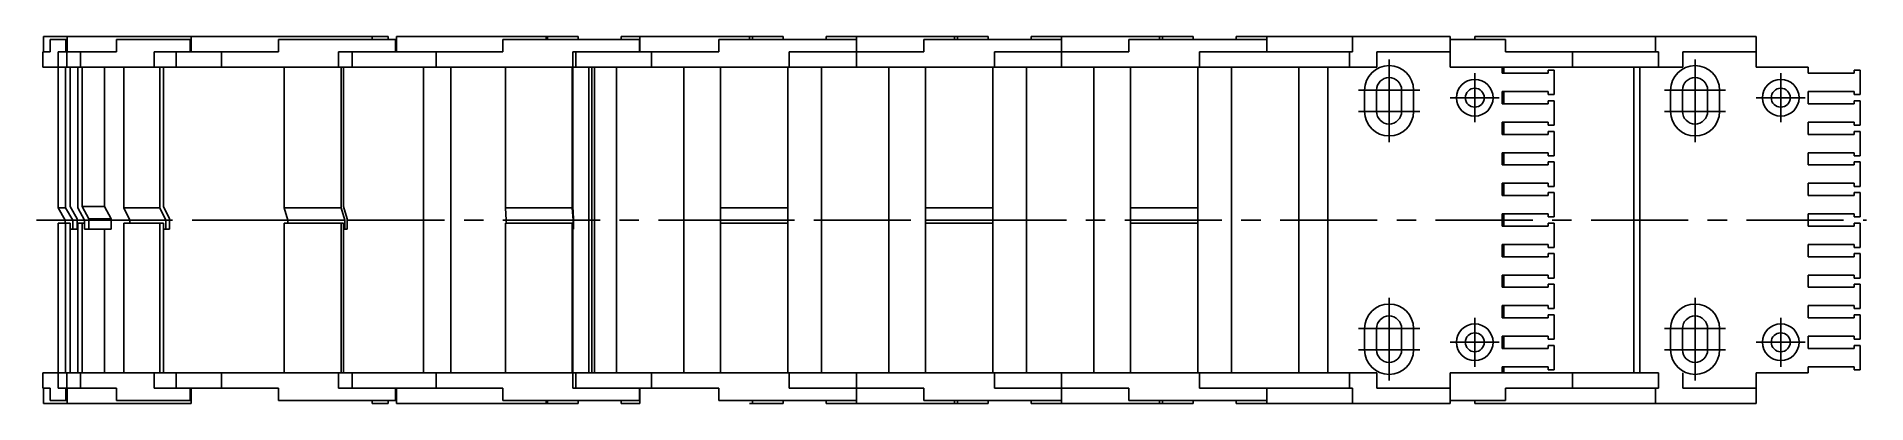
# Model space of a CAD drawing. Extents: x -197 to 865, y -494 to 120.
# Drawn here: x -2 to 596, y 0 to 120 of the extents above; entities that cross this region are included whole.
import ezdxf

# ---------------------------------------------------------------- set-up
doc = ezdxf.new("R2010")
doc.units = 0
doc.linetypes.add('CENTER', pattern=[50.8, 31.75, -6.35, 6.35, -6.35])
doc.layers.get('0').update_dxf_attribs({"linetype": 'CONTINUOUS'})
doc.layers.add('CENTER', color=1, linetype='CONTINUOUS')

msp = doc.modelspace()

# ---------------------------------------------------------------- linework, layer by layer
at = {"color": 7, "linetype": 'CONTINUOUS'}
for p, q in [((112.87, 120), (0.29, 120)), ((0.29, 120), (0.29, 115)), ((8.04, 115), (8.04, 120)), ((48.56, 115), (48.56, 120)), ((107.62, 119), (107.62, 120)), ((112.87, 119), (112.87, 120)), ((115.57, 115), (115.57, 120)), ((175, 120), (115.57, 120)), ((164.49, 119), (164.49, 120)), ((165, 119), (165, 120)), ((175, 119), (175, 120)), ((242, 120), (189, 120)), ((189, 120), (189, 119)), ((231, 120), (195.12, 120)), ((195.12, 119), (195.12, 120)), ((231, 119), (231, 120)), ((232, 119), (232, 120)), ((242, 119), (242, 120)), ((309, 120), (256, 120)), ((256, 120), (256, 119)), ((266, 110), (266, 120)), ((298, 119), (298, 120)), ((299, 119), (299, 120)), ((309, 119), (309, 120)), ((376, 120), (323, 120)), ((323, 120), (323, 119)), ((333, 110), (333, 120)), ((365, 119), (365, 120)), ((366, 119), (366, 120)), ((376, 119), (376, 120)), ((460, 120), (390, 120)), ((390, 120), (390, 119)), ((400, 115), (400, 120)), ((428.02, 120), (428.02, 115)), ((460, 110), (460, 120)), ((468, 120), (560, 120)), ((468, 120), (468, 119)), ((527.12, 120), (527.12, 115)), ((560, 110), (560, 120)), ((0, 110), (0, 115)), ((2.48, 115), (0, 115)), ((2.48, 119), (2.48, 115)), ((8.04, 119), (2.48, 119)), ((24.11, 115), (5.07, 115)), ((5.07, 110), (5.07, 115)), ((7.55, 115), (7.55, 119)), ((7.84, 115), (7.84, 110)), ((12.36, 110), (12.36, 115)), ((24.11, 119), (24.11, 115)), ((48.56, 119), (24.11, 119)), ((77.11, 115), (36.39, 115)), ((36.39, 110), (36.39, 115)), ((43.62, 115), (43.62, 110)), ((48.14, 115), (48.14, 119)), ((58.43, 110), (58.43, 115)), ((115.57, 119), (77.11, 119)), ((77.11, 119), (77.11, 115)), ((96.63, 110), (96.63, 115)), ((150.39, 115), (96.63, 115)), ((101.17, 115), (101.17, 110)), ((115.31, 115), (115.31, 119)), ((128.56, 110), (128.56, 115)), ((150.39, 119), (150.39, 115)), ((195.12, 119), (150.39, 119)), ((221, 115), (173.22, 115)), ((173.22, 110), (173.22, 115)), ((174.26, 115), (174.26, 110)), ((195.06, 115), (195.06, 119)), ((195.12, 115), (195.12, 119)), ((199, 110), (199, 115)), ((221, 119), (221, 115)), ((266, 119), (221, 119)), ((244, 115), (288, 115)), ((244, 110), (244, 115)), ((333, 119), (288, 119)), ((288, 119), (288, 115)), ((311, 115), (355, 115)), ((311, 110), (311, 115)), ((400, 119), (355, 119)), ((355, 119), (355, 115)), ((400, 115), (378, 115)), ((378, 115), (428.02, 115)), ((378, 110), (378, 115)), ((410, 115), (427.12, 115)), ((410, 115), (410, 115)), ((427.12, 115), (427.12, 110)), ((436, 115), (460, 115)), ((436, 110), (436, 115)), ((478, 119), (460, 119)), ((478, 115), (478, 119)), ((528.02, 115), (478, 115)), ((500, 110), (500, 115)), ((528.02, 115), (528.02, 110)), ((536, 115), (560, 115)), ((536, 110), (536, 115)), ((0, 110), (436, 110)), ((5.02, 110), (5.02, 64)), ((7.5, 64), (7.5, 110)), ((8.99, 110), (8.99, 64.4)), ((11.44, 64), (11.44, 110)), ((12.85, 110), (12.85, 64.4)), ((20.14, 64.4), (20.14, 110)), ((26.49, 110), (26.49, 64)), ((38.24, 64), (38.24, 110)), ((39.5, 110), (39.5, 64.4)), ((78.86, 110), (78.86, 64)), ((97.53, 64), (97.53, 110)), ((98.32, 110), (98.32, 64.4)), ((124.48, 10), (124.48, 110)), ((133.35, 110), (133.35, 10)), ((151.19, 110), (151.19, 64)), ((173.03, 64), (173.03, 110)), ((173.21, 110), (173.21, 64.4)), ((178.44, 10), (178.44, 110)), ((179.5, 110), (179.5, 10)), ((180.29, 110), (180.29, 10)), ((187.5, 110), (187.5, 10)), ((209.5, 110), (209.5, 10)), ((221.5, 110), (221.5, 10)), ((243.5, 10), (243.5, 110)), ((254.5, 110), (254.5, 10)), ((276.5, 110), (276.5, 10)), ((288.5, 110), (288.5, 10)), ((310.5, 10), (310.5, 110)), ((321.5, 110), (321.5, 10)), ((343.5, 110), (343.5, 10)), ((355.5, 110), (355.5, 10)), ((377.5, 10), (377.5, 110)), ((388.5, 110), (388.5, 10)), ((410.5, 110), (410.5, 10)), ((420, 10), (420, 110)), ((536, 110), (460, 110)), ((477, 108), (477, 110)), ((492, 108), (477, 108)), ((477.5, 110), (477.5, 108)), ((492, 109), (492, 108)), ((494, 109), (492, 109)), ((494, 101), (494, 109)), ((520, 10), (520, 110)), ((521.91, 110), (521.91, 10)), ((577, 110), (560, 110)), ((577, 108), (577, 110)), ((592, 108), (577, 108)), ((594, 109), (592, 109)), ((592, 109), (592, 108)), ((594, 101), (594, 109)), ((432, 95.5), (432, 102.5)), ((435.9, 102.5), (435.9, 95.5)), ((444.1, 102.5), (444.1, 95.5)), ((448, 102.5), (448, 95.5)), ((477, 102), (492, 102)), ((477, 98), (477, 102)), ((477.5, 102), (477.5, 98)), ((492, 102), (492, 101)), ((532, 95.5), (532, 102.5)), ((535.9, 102.5), (535.9, 95.5)), ((544.1, 102.5), (544.1, 95.5)), ((548, 102.5), (548, 95.5)), ((577, 102), (592, 102)), ((577, 98), (577, 102)), ((592, 102), (592, 101)), ((492, 98), (477, 98)), ((492, 101), (494, 101)), ((492, 99), (492, 98)), ((494, 99), (492, 99)), ((494, 91), (494, 99)), ((592, 98), (577, 98)), ((592, 101), (594, 101)), ((594, 99), (592, 99)), ((592, 99), (592, 98)), ((594, 91), (594, 99)), ((477, 92), (492, 92)), ((477, 88), (477, 92)), ((477.5, 92), (477.5, 88)), ((492, 92), (492, 91)), ((492, 91), (494, 91)), ((577, 88), (577, 92)), ((577, 92), (592, 92)), ((592, 92), (592, 91)), ((592, 91), (594, 91)), ((492, 88), (477, 88)), ((492, 89), (492, 88)), ((494, 89), (492, 89)), ((494, 81), (494, 89)), ((592, 88), (577, 88)), ((592, 89), (592, 88)), ((594, 89), (592, 89)), ((594, 81), (594, 89)), ((477, 82), (492, 82)), ((477, 78), (477, 82)), ((492, 78), (477, 78)), ((477.5, 82), (477.5, 78)), ((492, 82), (492, 81)), ((492, 81), (494, 81)), ((492, 79), (492, 78)), ((494, 79), (492, 79)), ((494, 71), (494, 79)), ((577, 78), (577, 82)), ((577, 82), (592, 82)), ((592, 78), (577, 78)), ((592, 82), (592, 81)), ((592, 81), (594, 81)), ((592, 79), (592, 78)), ((594, 79), (592, 79)), ((594, 71), (594, 79)), ((477, 72), (492, 72)), ((477, 68), (477, 72)), ((477.5, 72), (477.5, 68)), ((492, 72), (492, 71)), ((577, 68), (577, 72)), ((577, 72), (592, 72)), ((592, 72), (592, 71)), ((492, 68), (477, 68)), ((492, 71), (494, 71)), ((492, 69), (492, 68)), ((494, 69), (492, 69)), ((494, 61), (494, 69)), ((592, 68), (577, 68)), ((592, 71), (594, 71)), ((594, 69), (592, 69)), ((592, 69), (592, 68)), ((594, 61), (594, 69)), ((5.02, 64), (7.31, 60)), ((5.02, 64), (7.5, 64)), ((7.31, 60), (7.31, 59)), ((7.31, 60), (9.79, 60)), ((9.79, 60), (7.5, 64)), ((8.99, 64.4), (11.28, 60.4)), ((9.79, 57), (9.79, 60)), ((11.28, 60.4), (11.28, 57)), ((13.62, 60), (11.44, 64)), ((20.14, 64.4), (12.85, 64.4)), ((12.85, 64.4), (15.03, 60.4)), ((13.62, 57), (13.62, 60)), ((15.03, 60.4), (15.03, 57)), ((22.32, 60.4), (15.03, 60.4)), ((22.32, 60.4), (20.14, 64.4)), ((22.32, 57), (22.32, 60.4)), ((26.49, 64), (28.44, 60)), ((26.49, 64), (38.24, 64)), ((28.44, 60), (40.19, 60)), ((28.44, 60), (28.44, 59)), ((40.19, 60), (38.24, 64)), ((39.5, 64.4), (41.46, 60.4)), ((40.19, 57), (40.19, 60)), ((41.46, 60.4), (41.46, 57)), ((78.86, 64), (80.08, 60)), ((78.86, 64), (97.53, 64)), ((80.08, 60), (98.75, 60)), ((80.08, 60), (80.08, 59)), ((98.75, 60), (97.53, 64)), ((98.32, 64.4), (99.54, 60.4)), ((98.75, 57), (98.75, 60)), ((99.54, 60.4), (99.54, 57)), ((151.19, 64), (151.47, 60)), ((151.19, 64), (173.03, 64)), ((151.47, 60), (173.31, 60)), ((151.47, 60), (151.47, 59)), ((173.31, 60), (173.03, 64)), ((173.21, 64.4), (173.49, 60.4)), ((173.31, 57), (173.31, 60)), ((173.49, 60.4), (173.49, 57)), ((221.5, 64), (243.5, 64)), ((221.5, 60), (243.5, 60)), ((288.5, 64), (310.5, 64)), ((288.5, 60), (310.5, 60)), ((355.5, 64), (377.5, 64)), ((355.5, 60), (377.5, 60)), ((477, 58), (477, 62)), ((477, 62), (492, 62)), ((477.5, 62), (477.5, 58)), ((492, 62), (492, 61)), ((492, 61), (494, 61)), ((577, 58), (577, 62)), ((577, 62), (592, 62)), ((592, 62), (592, 61)), ((592, 61), (594, 61)), ((5.02, 10), (5.02, 59)), ((8.99, 59), (5.02, 59)), ((7.5, 59), (7.5, 10)), ((8.99, 10), (8.99, 59)), ((11.28, 57), (8.99, 57)), ((11.44, 59), (11.44, 10)), ((13.62, 59), (11.44, 59)), ((12.85, 10), (12.85, 59)), ((22.32, 57), (13.62, 57)), ((20.14, 57), (20.14, 10)), ((26.49, 10), (26.49, 59)), ((39.5, 59), (26.49, 59)), ((38.24, 59), (38.24, 10)), ((39.5, 10), (39.5, 59)), ((41.46, 57), (39.5, 57)), ((78.86, 10), (78.86, 59)), ((98.32, 59), (78.86, 59)), ((97.53, 59), (97.53, 10)), ((98.32, 10), (98.32, 59)), ((99.54, 57), (98.32, 57)), ((151.19, 10), (151.19, 59)), ((173.21, 59), (151.19, 59)), ((173.03, 59), (173.03, 10)), ((173.21, 10), (173.21, 59)), ((173.49, 57), (173.21, 57)), ((243.5, 59), (221.5, 59)), ((310.5, 59), (288.5, 59)), ((377.5, 59), (355.5, 59)), ((492, 58), (477, 58)), ((492, 59), (492, 58)), ((494, 59), (492, 59)), ((494, 51), (494, 59)), ((592, 58), (577, 58)), ((594, 59), (592, 59)), ((592, 59), (592, 58)), ((594, 51), (594, 59)), ((477, 52), (492, 52)), ((477, 48), (477, 52)), ((492, 48), (477, 48)), ((477.5, 52), (477.5, 48)), ((492, 52), (492, 51)), ((492, 51), (494, 51)), ((492, 49), (492, 48)), ((494, 49), (492, 49)), ((494, 41), (494, 49)), ((577, 48), (577, 52)), ((577, 52), (592, 52)), ((592, 48), (577, 48)), ((592, 52), (592, 51)), ((592, 51), (594, 51)), ((592, 49), (592, 48)), ((594, 49), (592, 49)), ((594, 41), (594, 49)), ((477, 42), (492, 42)), ((477, 38), (477, 42)), ((477.5, 42), (477.5, 38)), ((492, 42), (492, 41)), ((577, 38), (577, 42)), ((577, 42), (592, 42)), ((592, 42), (592, 41)), ((492, 38), (477, 38)), ((492, 41), (494, 41)), ((492, 39), (492, 38)), ((494, 39), (492, 39)), ((494, 31), (494, 39)), ((592, 38), (577, 38)), ((592, 41), (594, 41)), ((592, 39), (592, 38)), ((594, 39), (592, 39)), ((594, 31), (594, 39)), ((477, 32), (492, 32)), ((477, 28), (477, 32)), ((477.5, 32), (477.5, 28)), ((492, 32), (492, 31)), ((492, 31), (494, 31)), ((577, 28), (577, 32)), ((577, 32), (592, 32)), ((592, 32), (592, 31)), ((592, 31), (594, 31)), ((432, 17.5), (432, 24.5)), ((435.9, 24.5), (435.9, 17.5)), ((444.1, 24.5), (444.1, 17.5)), ((448, 24.5), (448, 17.5)), ((492, 28), (477, 28)), ((492, 29), (492, 28)), ((494, 29), (492, 29)), ((494, 21), (494, 29)), ((532, 17.5), (532, 24.5)), ((535.9, 24.5), (535.9, 17.5)), ((544.1, 24.5), (544.1, 17.5)), ((548, 24.5), (548, 17.5)), ((592, 28), (577, 28)), ((594, 29), (592, 29)), ((592, 29), (592, 28)), ((594, 21), (594, 29)), ((477, 22), (492, 22)), ((477, 18), (477, 22)), ((492, 18), (477, 18)), ((477.5, 22), (477.5, 18)), ((492, 22), (492, 21)), ((492, 21), (494, 21)), ((492, 19), (492, 18)), ((494, 19), (492, 19)), ((494, 11), (494, 19)), ((577, 22), (592, 22)), ((577, 18), (577, 22)), ((592, 18), (577, 18)), ((592, 22), (592, 21)), ((592, 21), (594, 21)), ((594, 19), (592, 19)), ((592, 19), (592, 18)), ((594, 11), (594, 19)), ((477, 12), (492, 12)), ((477, 10), (477, 12)), ((477.5, 12), (477.5, 10)), ((492, 12), (492, 11)), ((577, 12), (592, 12)), ((577, 10), (577, 12)), ((592, 12), (592, 11)), ((0, 5), (0, 10)), ((436, 10), (0, 10)), ((5.07, 5), (5.07, 10)), ((7.84, 10), (7.84, 5)), ((12.36, 5), (12.36, 10)), ((36.39, 5), (36.39, 10)), ((43.62, 10), (43.62, 5)), ((58.43, 5), (58.43, 10)), ((96.63, 5), (96.63, 10)), ((101.17, 10), (101.17, 5)), ((128.56, 5), (128.56, 10)), ((173.22, 5), (173.22, 10)), ((174.26, 10), (174.26, 5)), ((199, 5), (199, 10)), ((244, 5), (244, 10)), ((266, 5), (266, 10)), ((311, 5), (311, 10)), ((333, 5), (333, 10)), ((378, 5), (378, 10)), ((427.12, 10), (427.12, 5)), ((436, 5), (436, 10)), ((528.02, 10), (460, 10)), ((460, 0), (460, 10)), ((477, 10), (460, 10)), ((492, 11), (494, 11)), ((500, 5), (500, 10)), ((528.02, 10), (528.02, 5)), ((536, 5), (536, 10)), ((577, 10), (560, 10)), ((560, 0), (560, 10)), ((592, 11), (594, 11)), ((0, 5), (2.48, 5)), ((0.29, 5), (0.29, 0)), ((48.56, 0), (0.29, 0)), ((2.48, 5), (2.48, 1)), ((2.48, 1), (7.55, 1)), ((7.55, 5), (5.07, 5)), ((7.55, 1), (7.55, 5)), ((8.04, 5), (7.55, 5)), ((7.55, 1), (8.04, 1)), ((7.84, 5), (12.36, 5)), ((7.84, 5), (12.36, 5)), ((8.04, 1), (8.04, 5)), ((8.04, 0), (8.04, 1)), ((12.36, 5), (10.76, 5)), ((10.76, 5), (10.76, 5)), ((12.36, 5), (24.11, 5)), ((24.11, 5), (24.11, 1)), ((24.11, 1), (48.14, 1)), ((48.14, 5), (36.39, 5)), ((48.14, 1), (48.14, 5)), ((48.14, 5), (58.43, 5)), ((48.14, 5), (58.43, 5)), ((48.56, 5), (48.14, 5)), ((48.14, 1), (48.56, 1)), ((48.56, 1), (48.56, 5)), ((55.26, 5), (48.56, 5)), ((48.56, 0), (48.56, 1)), ((58.43, 5), (55.26, 5)), ((55.26, 5), (55.26, 5)), ((58.43, 5), (77.11, 5)), ((77.11, 5), (77.11, 1)), ((77.11, 1), (115.31, 1)), ((115.31, 5), (96.63, 5)), ((107.62, 0), (107.62, 1)), ((112.87, 0), (107.62, 0)), ((112.87, 0), (112.87, 1)), ((115.31, 1), (115.31, 5)), ((115.57, 5), (115.31, 5)), ((115.31, 1), (115.57, 1)), ((115.57, 1), (115.57, 5)), ((124.91, 5), (115.57, 5)), ((115.57, 0), (115.57, 1)), ((175, 0), (115.57, 0)), ((124.91, 5), (128.56, 5)), ((128.56, 5), (124.91, 5)), ((124.91, 5), (124.91, 5)), ((124.91, 5), (128.56, 5)), ((128.56, 5), (124.91, 5)), ((128.56, 5), (150.39, 5)), ((150.39, 5), (150.39, 1)), ((150.39, 1), (195.06, 1)), ((164.49, 1), (164.49, 0)), ((165, 0), (165, 1)), ((195.06, 5), (173.22, 5)), ((173.22, 5), (195.12, 5)), ((175, 0), (175, 1)), ((189, 1), (189, 0)), ((195.12, 0), (189, 0)), ((195.06, 1), (195.06, 5)), ((195.12, 5), (195.06, 5)), ((195.06, 1), (195.12, 1)), ((195.12, 1), (195.12, 5)), ((199, 5), (195.12, 5)), ((195.12, 0), (195.12, 1)), ((199, 5), (221, 5)), ((221, 5), (221, 1)), ((221, 1), (266, 1)), ((232, 0), (231, 0)), ((232, 0), (232, 1)), ((242, 0), (232, 0)), ((242, 0), (242, 1)), ((266, 5), (244, 5)), ((256, 1), (256, 0)), ((266, 0), (256, 0)), ((266, 1), (266, 5)), ((266, 5), (288, 5)), ((266, 0), (266, 1)), ((298, 0), (266, 0)), ((288, 5), (288, 1)), ((288, 1), (333, 1)), ((298, 0), (298, 1)), ((299, 0), (298, 0)), ((299, 0), (299, 1)), ((309, 0), (299, 0)), ((309, 0), (309, 1)), ((333, 5), (311, 5)), ((323, 1), (323, 0)), ((333, 0), (323, 0)), ((333, 1), (333, 5)), ((333, 5), (355, 5)), ((333, 0), (333, 1)), ((365, 0), (333, 0)), ((355, 5), (355, 1)), ((355, 1), (400, 1)), ((365, 0), (365, 1)), ((366, 0), (365, 0)), ((366, 0), (366, 1)), ((376, 0), (366, 0)), ((376, 0), (376, 1)), ((378, 5), (427.12, 5)), ((400, 5), (378, 5)), ((390, 1), (390, 0)), ((410, 0), (390, 0)), ((400, 1), (400, 5)), ((410, 5), (400, 5)), ((400, 0), (400, 1)), ((428.02, 0), (400, 0)), ((427.12, 5), (410, 5)), ((410, 5), (410, 5)), ((428.02, 0), (420, 0)), ((427.12, 5), (428.02, 5)), ((428.02, 5), (428.02, 0)), ((460, 0), (428.02, 0)), ((460, 5), (436, 5)), ((460, 1), (478, 1)), ((468, 1), (468, 0)), ((560, 0), (468, 0)), ((528.02, 5), (478, 5)), ((478, 1), (478, 5)), ((527.12, 5), (527.12, 0)), ((560, 5), (536, 5))]:
    msp.add_line(p, q, dxfattribs=at)
for centre, radius in [((468, 100), 6), ((468, 100), 3.1), ((568, 100), 6), ((568, 100), 3.1), ((468, 20), 6), ((568, 20), 6), ((468, 20), 3.1), ((568, 20), 3.1)]:
    msp.add_circle(centre, radius, dxfattribs=at)
for centre, radius, start, end in [((440, 102.5), 8, 0, 180), ((540, 102.5), 8, 0, 180), ((440, 102.5), 4.1, 0, 180), ((540, 102.5), 4.1, 0, 180), ((440, 95.5), 8, 180, 0), ((440, 95.5), 4.1, 180, 0), ((540, 95.5), 8, 180, 0), ((540, 95.5), 4.1, 180, 0), ((440, 24.5), 8, 0, 180), ((540, 24.5), 8, 0, 180), ((440, 24.5), 4.1, 0, 180), ((540, 24.5), 4.1, 0, 180), ((440, 17.5), 8, 180, 0), ((440, 17.5), 4.1, 180, 0), ((540, 17.5), 8, 180, 0), ((540, 17.5), 4.1, 180, 0)]:
    msp.add_arc(centre, radius, start, end, dxfattribs=at)
at = {"layer": 'CENTER', "color": 1, "linetype": 'CENTER'}
for p, q in [((440, 112.5), (440, 85.5)), ((468, 108), (468, 92)), ((540, 112.5), (540, 85.5)), ((568, 108), (568, 92)), ((430, 102.5), (450, 102.5)), ((530, 102.5), (550, 102.5)), ((460, 100), (476, 100)), ((560, 100), (576, 100)), ((430, 95.5), (450, 95.5)), ((530, 95.5), (550, 95.5)), ((-2, 60), (596, 60)), ((440, 34.5), (440, 7.5)), ((540, 34.5), (540, 7.5)), ((430, 24.5), (450, 24.5)), ((468, 28), (468, 12)), ((530, 24.5), (550, 24.5)), ((568, 28), (568, 12)), ((460, 20), (476, 20)), ((560, 20), (576, 20)), ((430, 17.5), (450, 17.5)), ((530, 17.5), (550, 17.5))]:
    msp.add_line(p, q, dxfattribs=at)

doc.saveas('drawing.dxf')
